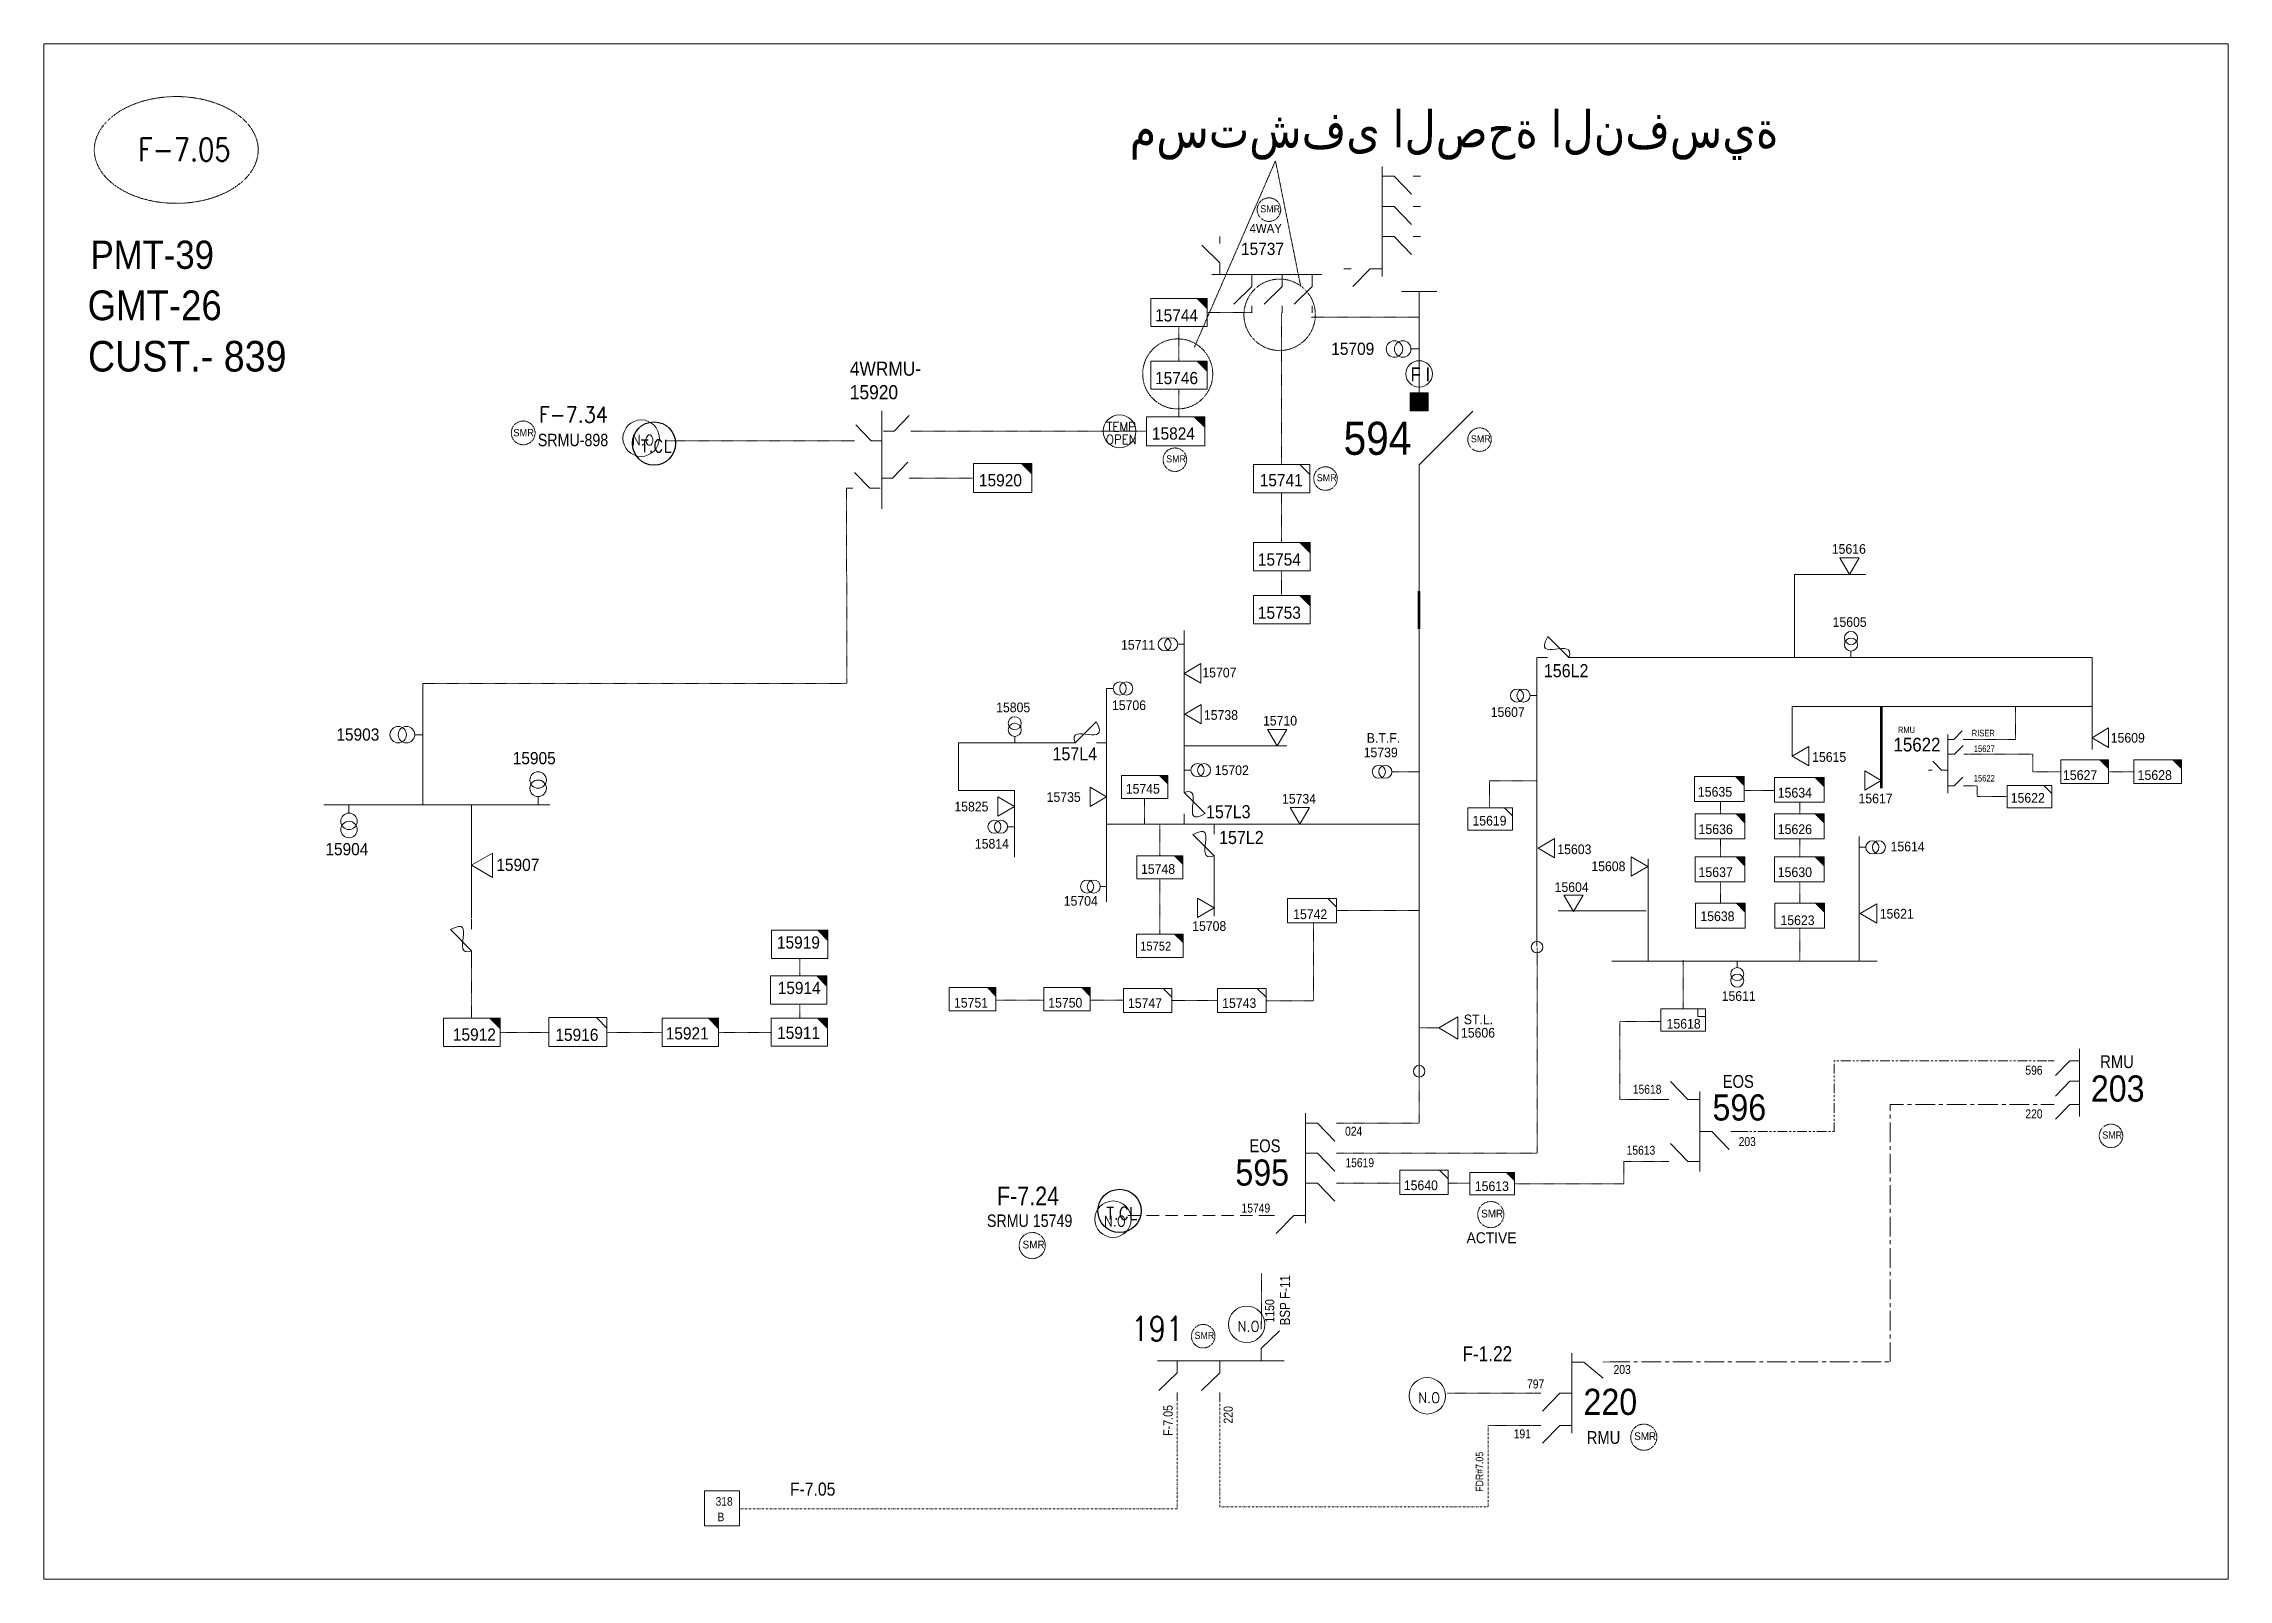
# Model space of a CAD drawing. Header units: metres. Extents: x 65984 to 144644, y -19036 to 23726.
# Drawn here: x 99762 to 100642, y 11597 to 12216 of the extents above; entities that cross this region are included whole.
import ezdxf
from ezdxf.enums import TextEntityAlignment as Align

# ---------------------------------------------------------------- set-up
doc = ezdxf.new("R2010")
doc.units = ezdxf.units.M
doc.header["$MEASUREMENT"] = 0
for name, pattern in [('( Center )', [2, 1.25, -0.25, 0.25, -0.25]), ('( Phantom )', [2.5, 1.25, -0.25, 0.25, -0.25, 0.25, -0.25]), ('DGN Style 3', [0.013877, 0, -0.013877]), ('DGN Style 4', [1.6, 0.8, -0.4, 0, -0.4]), ('HIDDEN2', [2381.25, 1587.5, -793.75])]:
    doc.linetypes.add(name, pattern=pattern)
doc.layers.get('0').update_dxf_attribs({"color": 95, "lineweight": 40})
for name, color, linetype, lineweight in [('ABS', 7, 'Continuous', 40), ('ABS NUMBER', 112, 'Continuous', 30), ('d_eos', 111, 'Continuous', 40), ('d_eos no', 121, 'Continuous', 40), ('d_fco', 5, 'Continuous', 40), ('d_fco text', 95, 'Continuous', 40), ('d_oh branch', 94, 'Continuous', 40), ('d_switch', 95, 'Continuous', 40), ('d_tf', 1, 'Continuous', 40), ('d_tf no', 6, 'Continuous', 40), ('d_tf_200', 1, 'Continuous', 40), ('d_ug cable', 95, 'Continuous', 40), ('d_ug main line', 95, 'Continuous', 40), ('d_unit sub', 7, 'Continuous', 40), ('EARTH FAULT INDICATOR', 95, 'Continuous', 40), ('FDR  1  16', 234, 'Continuous', 40), ('fedr no', 95, 'Continuous', 40), ('GRID STATION  04', 7, 'Continuous', 40), ('Level 37', 7, 'Continuous', 0), ('O H MAIN FEEDER', 4, 'Continuous', 100), ('SW N O', 114, 'Continuous', 30)]:
    doc.layers.add(name, color=color, linetype=linetype, lineweight=lineweight)
doc.styles.add('NASKHF', font='naskhf.shx', dxfattribs={"height": 8})
doc.styles.add('Style-Andalus', font='andlso.ttf')
doc.styles.add('Style-Arial', font='arial.ttf')
doc.styles.add('Style-ENGINEERING', font='ENGINEERING.shx')
doc.styles.add('Style-msdefault', font='msdefault.shx')
doc.styles.add('Style-simplex', font='simplex.shx')
doc.styles.add('Style-STANDARD', font='STANDARD.shx')

msp = doc.modelspace()

# ---------------------------------------------------------------- texts
at = {"layer": 'ABS NUMBER', "color": 2, "lineweight": 13, "style": 'Style-Arial', "width": 0.88}
msp.add_text('594', height=13.31, dxfattribs=at).set_placement((100285.64, 12063.25), align=Align.TOP_LEFT)
at = {"layer": 'ABS NUMBER', "color": 7, "lineweight": 13, "insert": (100086.75, 12087.48), "char_height": 5.6847, "attachment_point": 1, "style": 'NASKHF'}
msp.add_mtext('\\fArial|b0|i0|c178178|p39;\\H1x;\\W0.88;4WRMU-\\P15920', dxfattribs=at)
at = {"layer": 'd_eos no', "color": 2, "linetype": 'Continuous', "lineweight": 13, "style": 'Style-Arial', "width": 0.88}
msp.add_text('مستشفى الصحة النفسية', height=14.923, dxfattribs=at).set_placement((100199.48, 12188.67), align=Align.TOP_LEFT)
at = {"layer": 'd_eos no', "color": 7, "linetype": 'Continuous', "lineweight": 13, "style": 'Style-Arial', "width": 0.88}
for s, height, p in [('PMT-39', 11.361, (99780.96, 12136.2)), ('GMT-26', 11.986, (99779.75, 12116.15)), ('CUST.- 839', 12.322, (99779.89, 12095.81)), ('596', 10.542, (100434.23, 11792.35))]:
    msp.add_text(s, height=height, dxfattribs=at).set_placement(p, align=Align.TOP_LEFT)
for s, height, p in [('15622', 5.534, (100526.05, 11935.99)), ('595', 10.542, (100263.68, 11766.13))]:
    msp.add_text(s, height=height, dxfattribs=at).set_placement(p, align=Align.TOP_RIGHT)
at = {"layer": 'd_eos no', "color": 2, "linetype": 'Continuous', "lineweight": 13, "style": 'Style-Arial', "width": 0.88}
msp.add_text('203', height=10.542, dxfattribs=at).set_placement((100586.64, 11789.43))
msp.add_text('220', height=10.542, dxfattribs=at).set_placement((100403.89, 11673.77), align=Align.TOP_RIGHT)
at = {"layer": 'd_fco text', "color": 7, "linetype": 'Continuous', "lineweight": 13, "style": 'Style-msdefault', "width": 0.916667}
for s, p in [('156L2', (100366.3, 11960.35)), ('157L4', (100168.4, 11926.89)), ('157L3', (100230.21, 11903.55)), ('157L2', (100235.48, 11893.17))]:
    msp.add_text(s, height=5.269, dxfattribs=at).set_placement(p)
at = {"layer": 'd_switch', "color": 7, "linetype": 'Continuous', "lineweight": 13, "style": 'Style-ENGINEERING', "width": 0.857143}
for s, height, p in [('RISER', 2.655, (100547.94, 11939.18)), ('15622', 2.655, (100547.94, 11921.01)), ('15618', 3.616, (100413.66, 11796.2))]:
    msp.add_text(s, height=height, dxfattribs=at).set_placement(p, align=Align.TOP_RIGHT)
at = {"layer": 'd_switch', "color": 2, "linetype": 'Continuous', "lineweight": 13, "style": 'Style-ENGINEERING', "width": 0.857143}
for s, p in [('596', (100560.26, 11800.25)), ('220', (100560.26, 11782.69))]:
    msp.add_text(s, height=3.616, rotation=0.00037, dxfattribs=at).set_placement(p)
at = {"layer": 'd_switch', "color": 7, "linetype": 'Continuous', "lineweight": 13, "style": 'Style-ENGINEERING', "width": 0.857143}
for s, p in [('024', (100286.24, 11775.7)), ('15619', (100286.38, 11763.02)), ('15749', (100244.54, 11744.75))]:
    msp.add_text(s, height=3.616, dxfattribs=at).set_placement(p)
for s, p in [('203', (100444.76, 11775.15)), ('15613', (100399.64, 11771.65))]:
    msp.add_text(s, height=3.616, dxfattribs=at).set_placement(p, align=Align.TOP_LEFT)
at = {"layer": 'd_switch', "color": 55, "linetype": 'Continuous', "lineweight": 13, "ltscale": 1.149546, "style": 'Style-ENGINEERING', "width": 0.857143}
msp.add_text('F-1.22', height=6.044, dxfattribs=at).set_placement((100333.53, 11690.91), align=Align.TOP_LEFT)
at = {"layer": 'd_switch', "color": 2, "linetype": 'Continuous', "lineweight": 13, "style": 'Style-ENGINEERING', "width": 0.857143}
for s, p in [('797', (100359.54, 11677.51)), ('191', (100354.17, 11657.43))]:
    msp.add_text(s, height=3.616, dxfattribs=at).set_placement(p, align=Align.TOP_LEFT)
msp.add_text('203', height=3.616, dxfattribs=at).set_placement((100401.3, 11683.34), align=Align.TOP_RIGHT)
at = {"layer": 'd_switch', "color": 7, "linetype": 'Continuous', "lineweight": 13, "style": 'Style-msdefault', "width": 0.857143}
msp.add_text('F-7.05', height=3.763, rotation=90, dxfattribs=at).set_placement((100213.05, 11654.77), align=Align.TOP_LEFT)
at = {"layer": 'd_switch', "color": 157, "linetype": 'Continuous', "lineweight": 13, "style": 'Style-msdefault', "width": 0.857143}
msp.add_text('FDR#7.05', height=3.078, rotation=90, dxfattribs=at).set_placement((100341.92, 11632.28))
at = {"layer": 'd_switch', "color": 7, "linetype": 'Continuous', "lineweight": 13, "style": 'Style-msdefault', "width": 0.9}
msp.add_text('F-7.05', height=5.271, dxfattribs=at).set_placement((100080.94, 11630.73), align=Align.RIGHT)
at = {"layer": 'd_switch', "color": 2, "linetype": 'Continuous', "lineweight": 13, "char_height": 5.0041, "attachment_point": 1, "style": 'NASKHF'}
for s, insert in [('\\Fmsdefault;\\H1x;\\W0.857143;SRMU-898', (99961.07, 12058.41)), ('\\Fmsdefault;\\H1x;\\W0.857143;SRMU 15749', (100141.96, 11743.96))]:
    msp.add_mtext(s, dxfattribs=dict(at, insert=insert))
at = {"layer": 'd_switch', "color": 7, "linetype": 'Continuous', "lineweight": 13, "insert": (100547.94, 11932.91), "char_height": 2.6552, "attachment_point": 3, "style": 'NASKHF'}
msp.add_mtext('\\FENGINEERING;\\H1x;\\W0.857143;15627\\P', dxfattribs=at)
at = {"layer": 'd_switch', "color": 55, "linetype": 'Continuous', "lineweight": 13, "insert": (100146.04, 11755.2), "char_height": 7.5473, "attachment_point": 1, "style": 'NASKHF'}
msp.add_mtext('\\Fmsdefault;\\H1x;\\W0.857143;F-7.24', dxfattribs=at)
at = {"layer": 'd_tf no', "color": 1, "linetype": 'Continuous', "lineweight": 13, "style": 'Style-msdefault', "width": 0.947368}
for height, p in [(2.826, (100252.09, 12150.46)), (2.826, (100336.92, 12057.81)), (2.826, (100214.18, 12049.73)), (2.826, (100274.86, 12042.14)), (2.826, (100591.28, 11777.39)), (3.14, (100341.06, 11745.9)), (3.14, (100156.36, 11733.42)), (2.826, (100225.59, 11696.7)), (3.14, (100402.69, 11656.24))]:
    msp.add_text('SMR', height=height, dxfattribs=at).set_placement(p, align=Align.TOP_LEFT)
at = {"layer": 'd_tf no', "color": 2, "linetype": 'DGN Style 3', "lineweight": 13, "style": 'Style-msdefault', "width": 0.945946}
for s, p in [('15737', (100244.3, 12135.34)), ('15824', (100208.44, 12060.98)), ('15741', (100251.85, 12042.18))]:
    msp.add_text(s, height=4.925, dxfattribs=at).set_placement(p, align=Align.TOP_LEFT)
at = {"layer": 'd_tf no', "color": 121, "linetype": 'DGN Style 3', "lineweight": 13, "style": 'Style-msdefault', "width": 0.945946}
for s, height, p in [('15744', 4.925, (100209.69, 12108.58)), ('15709', 4.925, (100280.67, 12095.12)), ('15746', 4.925, (100209.69, 12083.32)), ('15920', 4.925, (100138.76, 12042.16)), ('15754', 4.925, (100251.11, 12010.23)), ('15753', 4.925, (100251.11, 11988.83)), ('15903', 4.925, (99879.93, 11939.74)), ('15905', 4.925, (99950.97, 11930.23)), ('15904', 4.925, (99875.51, 11893.58)), ('15907', 4.925, (99944.37, 11887.25)), ('15919', 4.925, (100057.39, 11855.99)), ('15914', 4.925, (100057.69, 11837.68)), ('15912', 4.925, (99926.86, 11818.89)), ('15916', 4.925, (99968.15, 11818.79)), ('15921', 4.925, (100012.59, 11819.37)), ('15911', 4.925, (100057.47, 11819.59)), ('15613', 3.9, (100338.5, 11757.32))]:
    msp.add_text(s, height=height, dxfattribs=at).set_placement(p, align=Align.TOP_LEFT)
at = {"layer": 'd_tf no', "color": 1, "linetype": 'Continuous', "lineweight": 40, "style": 'Style-msdefault', "width": 0.945946}
msp.add_text('SMR', height=2.961, dxfattribs=at).set_placement((99951.19, 12060.35), align=Align.TOP_LEFT)
at = {"layer": 'd_tf no', "color": 157, "linetype": 'DGN Style 3', "lineweight": 13, "style": 'Style-msdefault', "width": 0.945946}
for s, height, p in [('15616', 3.9, (100482.28, 12013.97)), ('15605', 3.9, (100482.61, 11984.54)), ('15711', 3.9, (100196, 11975.35)), ('15707', 3.9, (100228.77, 11964.17)), ('15805', 3.9, (100145.69, 11950.16)), ('15706', 3.9, (100192.34, 11951.03)), ('15738', 3.9, (100229.38, 11947.1)), ('15607', 3.9, (100344.9, 11948.27)), ('B.T.F.', 3.9, (100294.98, 11937.85)), ('15609', 3.9, (100594.64, 11937.91)), ('15702', 3.9, (100233.74, 11924.84)), ('15739', 3.9, (100293.73, 11932.01)), ('15615', 3.9, (100474.37, 11930.18)), ('15745', 3.9, (100197.91, 11917.35)), ('15825', 3.9, (100128.87, 11910.2)), ('15735', 3.9, (100166.03, 11914.06)), ('15734', 3.9, (100260.82, 11913.35)), ('15617', 3.9, (100493.05, 11913.48)), ('15622', 3.9, (100554.36, 11913.7)), ('15619', 3.9, (100337.54, 11904.53)), ('15814', 3.9, (100137.12, 11895.23)), ('15603', 3.9, (100371.73, 11893)), ('15614', 3.9, (100505.97, 11894.12)), ('15748', 3.9, (100204.05, 11885.06)), ('15608', 3.9, (100385.44, 11886.15)), ('15704', 3.9, (100172.92, 11872.22)), ('15604', 3.9, (100370.64, 11877.77)), ('15708', 3.9, (100224.66, 11862.08)), ('15742', 3.9, (100265.33, 11866.84)), ('15638', 3.9, (100429.36, 11866.04)), ('15623', 3.9, (100461.62, 11864.43)), ('15621', 3.9, (100501.6, 11867.05)), ('15752', 3.559, (100203.69, 11853.82)), ('15751', 3.9, (100128.71, 11831.21)), ('15750', 3.9, (100166.68, 11831.21)), ('15747', 3.9, (100198.79, 11831.05)), ('15743', 3.9, (100236.75, 11831.05)), ('15611', 3.9, (100437.92, 11833.9)), ('15606', 3.9, (100332.91, 11819.12)), ('ST.L.', 3.9, (100334.07, 11824.49)), ('15618', 3.9, (100415.75, 11822.74)), ('15640', 3.9, (100309.91, 11757.67))]:
    msp.add_text(s, height=height, dxfattribs=at).set_placement(p, align=Align.TOP_LEFT)
at = {"layer": 'd_tf no', "color": 157, "linetype": 'Continuous', "lineweight": 13, "style": 'Style-msdefault', "width": 0.947368}
for s, p in [('15635', (100428.33, 11916.17)), ('15634', (100460.49, 11915.81)), ('15627', (100575.39, 11922.92)), ('15628', (100605.46, 11922.92)), ('15636', (100428.59, 11901.1)), ('15626', (100460.49, 11901.1)), ('15637', (100428.59, 11883.8)), ('15630', (100460.49, 11883.8))]:
    msp.add_text(s, height=3.926, dxfattribs=at).set_placement(p, align=Align.TOP_LEFT)
at = {"layer": 'd_tf no', "color": 2, "linetype": 'Continuous', "lineweight": 13, "insert": (100247.77, 12142.94), "char_height": 3.6213, "width": 74.3095, "attachment_point": 1, "style": 'NASKHF'}
msp.add_mtext('\\Fmsdefault;\\H1x;\\W0.947368;4WAY', dxfattribs=at)
at = {"layer": 'd_tf no', "color": 157, "linetype": 'DGN Style 3', "lineweight": 13, "insert": (100253.18, 11944.8), "char_height": 3.9004, "width": 13.9968, "attachment_point": 1, "style": 'NASKHF'}
msp.add_mtext('\\Fmsdefault;\\H1x;\\W0.945946;15710', dxfattribs=at)
at = {"layer": 'd_tf no', "color": 121, "linetype": 'Continuous', "lineweight": 13, "insert": (100335.18, 11736.79), "char_height": 4.3905, "attachment_point": 1, "style": 'NASKHF'}
msp.add_mtext('\\Fmsdefault;\\H1x;\\W0.947368;ACTIVE\\P', dxfattribs=at)
at = {"layer": 'fedr no', "color": 6, "linetype": 'Continuous', "lineweight": 13, "style": 'Style-STANDARD', "width": 0.909091}
msp.add_text('F-7.05', height=9.19, dxfattribs=at).set_placement((99818.7, 12172.87), align=Align.MIDDLE_CENTER)
at = {"layer": 'fedr no', "color": 55, "linetype": 'Continuous', "lineweight": 13, "style": 'Style-simplex', "width": 0.909091}
msp.add_text('F-7.34', height=6.25, dxfattribs=at).set_placement((99975.43, 12066.11), align=Align.MIDDLE_CENTER)
at = {"layer": 'GRID STATION  04', "color": 157, "linetype": 'Continuous', "lineweight": 13, "style": 'Style-msdefault', "width": 0.888889}
for s, height, p in [('318', 3.456, (100039.55, 11626.67)), ('B', 3.46, (100036.22, 11620.42))]:
    msp.add_text(s, height=height, dxfattribs=at).set_placement(p, align=Align.RIGHT)
at = {"layer": 'Level 37', "color": 7, "linetype": 'Continuous', "lineweight": 13, "style": 'Style-msdefault', "width": 0.86}
for s, height, p in [('RMU', 2.536, (100515.79, 11940.43)), ('EOS', 5.165, (100450.88, 11800.14))]:
    msp.add_text(s, height=height, rotation=0.00037, dxfattribs=at).set_placement(p, align=Align.TOP_RIGHT)
at = {"layer": 'Level 37', "color": 2, "linetype": 'Continuous', "lineweight": 13, "style": 'Style-msdefault', "width": 0.86}
msp.add_text('RMU', height=5.165, rotation=359.99963, dxfattribs=at).set_placement((100603.92, 11802.92), align=Align.RIGHT)
at = {"layer": 'Level 37', "color": 7, "linetype": 'Continuous', "lineweight": 13, "style": 'Style-msdefault'}
for s, height, rotation, width, p in [('EOS', 5.165, 359.99963, 0.86, (100247.68, 11774.22)), ('1150', 3.69, 90, 0.857143, (100254.02, 11700.43)), ('220', 3.69, 90, 0.857143, (100237.31, 11659.74))]:
    msp.add_text(s, height=height, rotation=rotation, dxfattribs=dict(at, width=width)).set_placement(p, align=Align.TOP_LEFT)
at = {"layer": 'Level 37', "color": 55, "linetype": 'Continuous', "lineweight": 13, "style": 'Style-msdefault', "width": 0.857143}
msp.add_text('BSP F-11', height=4.085, rotation=90, dxfattribs=at).set_placement((100259.97, 11699.28), align=Align.TOP_LEFT)
at = {"layer": 'Level 37', "color": 2, "linetype": 'Continuous', "lineweight": 13, "style": 'Style-STANDARD', "width": 0.909091}
msp.add_text('191', height=9.897, dxfattribs=at).set_placement((100210.62, 11697.97), align=Align.MIDDLE_CENTER)
at = {"layer": 'Level 37', "color": 2, "linetype": 'Continuous', "lineweight": 13, "style": 'Style-msdefault', "width": 0.86}
msp.add_text('RMU', height=5.165, dxfattribs=at).set_placement((100383.58, 11656.73), align=Align.TOP_LEFT)

# ---------------------------------------------------------------- blocks, each defined once
blk = doc.blocks.new('TF_8')
at = {"color": 0, "linetype": 'ByBlock', "lineweight": -2}
blk.add_line((6.3, 4.95), (9.9, 1.35), dxfattribs=at)
blk.add_3dface([(-10.1, 4.95), (9.9, 4.95), (9.9, -5.05), (-10.1, -5.05)], dxfattribs=at)
blk = doc.blocks.new('exist.us-1000kva')
at = {"color": 0, "linetype": 'ByBlock', "lineweight": -2, "flags": 128}
blk.add_lwpolyline([(40, 12.9), (32.8, 20), (40, 20)], close=True, dxfattribs=at)
at = {"color": 0, "linetype": 'ByBlock', "lineweight": -2, "extrusion": (0, 0, -1)}
blk.add_solid([(-40, 12.9), (-32.8, 20), (-40, 20)], dxfattribs=at)
at = {"color": 0, "linetype": 'ByBlock', "lineweight": -2, "xscale": 2, "yscale": 2}
blk.add_blockref('TF_8', (20.2, 10.1), dxfattribs=at)
blk = doc.blocks.new('TF3')
at = {"color": 0, "linetype": 'ByBlock', "lineweight": -2}
for p, q in [((11.3, 9), (18.3, 9)), ((18.3, 9), (18.3, 2))]:
    blk.add_line(p, q, dxfattribs=at)
at = {"color": 0, "linetype": 'ByBlock', "lineweight": -2, "flags": 128}
blk.add_lwpolyline([(18.3, 2), (11.3, 2), (11.3, 9)], dxfattribs=at)
at = {"color": 0, "linetype": 'ByBlock', "lineweight": -2}
blk.add_3dface([(-21.7, 9), (18.3, 9), (18.3, -11), (-21.7, -11)], dxfattribs=at)
blk = doc.blocks.new('TFU_139')
at = {"layer": 'd_tf_200', "color": 157, "linetype": 'Continuous', "lineweight": 13}
blk.add_line((0, 10), (0, 0), dxfattribs=at)
at = {"layer": 'd_tf_200', "color": 157, "linetype": 'Continuous', "lineweight": 13, "extrusion": (0, 0, -1)}
for centre in [(0, 30), (0, 20)]:
    blk.add_circle(centre, 10, dxfattribs=at)
blk = doc.blocks.new('*U1012')
at = {"layer": 'd_fco', "color": 7, "linetype": 'Continuous', "lineweight": 13}
blk.add_line((-4.6, 4.2), (-10.1, 4.2), dxfattribs=at)
at = {"layer": 'd_fco', "color": 7, "linetype": 'Continuous', "lineweight": 13, "flags": 128}
blk.add_lwpolyline([(13, 4.2), (7.1, 4.2), (-4.4, -7.3)], dxfattribs=at)
at = {"layer": 'd_fco', "color": 7, "linetype": 'Continuous', "lineweight": 13}
blk.add_open_spline([(-4.4, -7.3), (-13, 7.7), (11.6, -7.7), (7.1, 4.2)], degree=3, dxfattribs=at)
blk = doc.blocks.new('TRA1_1192')
at = {"layer": 'd_tf', "color": 157, "linetype": 'Continuous', "lineweight": 13, "ltscale": 0.00032722, "flags": 128}
blk.add_lwpolyline([(10.1, -17), (0.1, 0), (-9.9, -17)], close=True, dxfattribs=at)
blk = doc.blocks.new('TRA1_1191')
at = {"layer": 'd_tf', "color": 157, "linetype": 'Continuous', "lineweight": 13, "ltscale": 0.00032722, "xscale": 1.000046566207833, "yscale": 1.000046566207833, "zscale": 1.000046566207833, "rotation": 180}
blk.add_blockref('TRA1_1192', (0, 0), dxfattribs=at)
blk = doc.blocks.new('TRA1_1194')
at = {"layer": 'd_tf', "color": 157, "linetype": 'Continuous', "lineweight": 13, "ltscale": 0.00032722, "flags": 128}
blk.add_lwpolyline([(10, -17), (0, 0), (-10, -17)], close=True, dxfattribs=at)
blk = doc.blocks.new('TRA1_1193')
at = {"layer": 'd_tf', "color": 157, "linetype": 'Continuous', "lineweight": 13, "ltscale": 0.00032722, "xscale": 1.000046566207833, "yscale": 1.000046566207833, "zscale": 1.000046566207833, "rotation": 180}
blk.add_blockref('TRA1_1194', (0, 0), dxfattribs=at)
blk = doc.blocks.new('*U3057')
at = {"layer": 'd_unit sub', "color": 157, "linetype": 'Continuous', "lineweight": 13, "flags": 128}
blk.add_lwpolyline([(20, 10), (20, 2.8), (12.8, 10)], close=True, dxfattribs=at)
at = {"layer": 'd_unit sub', "color": 157, "linetype": 'Continuous', "lineweight": 13, "xscale": 2, "yscale": 2, "zscale": 0.9223898244035501, "rotation": 359.9999999999999}
blk.add_blockref('TF_8', (0.2, 0.1), dxfattribs=at)
blk = doc.blocks.new('TRA1_1196')
at = {"layer": 'd_tf', "color": 157, "linetype": 'Continuous', "lineweight": 13, "ltscale": 0.000382758, "flags": 128}
blk.add_lwpolyline([(10, -17), (0, 0), (-10, -17)], close=True, dxfattribs=at)
blk = doc.blocks.new('TRA1_1195')
at = {"layer": 'd_tf', "color": 157, "linetype": 'Continuous', "lineweight": 13, "ltscale": 0.000382758, "xscale": 1.000046566207833, "yscale": 1.000046566207833, "zscale": 1.000046566207833, "rotation": 180}
blk.add_blockref('TRA1_1196', (0, 0), dxfattribs=at)
blk = doc.blocks.new('TRA1_1198')
at = {"layer": 'd_tf', "color": 157, "linetype": 'Continuous', "lineweight": 13, "ltscale": 0.000388681, "flags": 128}
blk.add_lwpolyline([(10, -17), (0, 0), (-10, -17)], close=True, dxfattribs=at)
blk = doc.blocks.new('TRA1_1197')
at = {"layer": 'd_tf', "color": 157, "linetype": 'Continuous', "lineweight": 13, "ltscale": 0.000388681, "xscale": 1.000046566207833, "yscale": 1.000046566207833, "zscale": 1.000046566207833, "rotation": 180}
blk.add_blockref('TRA1_1198', (0, 0), dxfattribs=at)
blk = doc.blocks.new('TFU_130')
at = {"layer": 'd_tf_200', "color": 121, "linetype": 'Continuous', "lineweight": 13}
blk.add_line((0, 10), (0, 0), dxfattribs=at)
for centre in [(0, 30), (0, 20)]:
    blk.add_circle(centre, 10, dxfattribs=at)
blk = doc.blocks.new('ABS2_1_1')
at = {"color": 0, "linetype": 'ByBlock', "lineweight": -2, "ltscale": 500}
for q in [(-29900, 43500), (0, 0)]:
    blk.add_line((0, 13600), q, dxfattribs=at)
at = {"color": 0, "linetype": 'ByBlock', "lineweight": -2, "ltscale": 500, "flags": 128}
for points in [[(5000, 43600), (-5000, 43600), (-5000, 53600), (5000, 53600)], [(3791, 49653), (3791, 49653), (3791, 49653)]]:
    blk.add_lwpolyline(points, close=True, dxfattribs=at)
at = {"color": 0, "linetype": 'ByBlock', "lineweight": -2, "ltscale": 500}
for points in [[(5000, 43600), (-5000, 43600), (5000, 53600), (-5000, 53600)], [(3791, 49653), (3791, 49653), (3791, 49653)]]:
    blk.add_solid(points, dxfattribs=at)
blk = doc.blocks.new('*U1006')
at = {"layer": 'EARTH FAULT INDICATOR', "color": 2, "linetype": 'Continuous', "lineweight": 13}
blk.add_circle((0.02, 0.13), 4, dxfattribs=at)
at = {"layer": 'EARTH FAULT INDICATOR', "color": 2, "lineweight": 13, "style": 'Style-Andalus', "width": 0.9}
blk.add_text('F I', height=4.234, dxfattribs=at).set_placement((-2.61, 2.11), align=Align.TOP_LEFT)
blk = doc.blocks.new('TRA1_1424')
at = {"layer": 'd_tf', "color": 121, "linetype": 'Continuous', "lineweight": 13, "ltscale": 0.000413156, "flags": 128}
blk.add_lwpolyline([(10, -17), (0, 0), (-10, -17)], close=True, dxfattribs=at)
blk = doc.blocks.new('TRA1_1423')
at = {"layer": 'd_tf', "color": 121, "linetype": 'Continuous', "lineweight": 13, "ltscale": 0.000413156, "xscale": 1.000046566207833, "yscale": 1.000046566207833, "zscale": 1.000046566207833, "rotation": 180}
blk.add_blockref('TRA1_1424', (0, 0), dxfattribs=at)
blk = doc.blocks.new('*U3997')
at = {"layer": 'd_eos', "color": 7, "linetype": 'Continuous', "lineweight": 13, "ltscale": 0.565203}
blk.add_line((0, -19.75), (0, 19.72), dxfattribs=at)
at = {"layer": 'd_eos', "color": 7, "linetype": 'Continuous', "lineweight": 13, "ltscale": 0.656391}
for p, q in [((4.9, 11.43), (11.06, 17.78)), ((-4.31, 7.63), (-10.47, 13.98)), ((0.69, 11.43), (4.9, 11.43)), ((11.65, 11.43), (14.21, 11.43)), ((-11.06, 7.63), (-13.62, 7.63)), ((-0.1, 7.63), (-4.31, 7.63)), ((-4.9, -11.45), (-11.06, -5.11)), ((0.09, -7.39), (4.3, -7.39)), ((4.3, -7.39), (10.46, -1.04)), ((11.05, -7.39), (13.61, -7.39)), ((-11.65, -11.45), (-14.21, -11.45)), ((-0.69, -11.45), (-4.9, -11.45))]:
    blk.add_line(p, q, dxfattribs=at)
blk = doc.blocks.new('*U4253')
at = {"layer": 'SW N O', "color": 3, "lineweight": 13, "ltscale": 0.426762}
blk.add_circle((0, 0), 16.8, dxfattribs=at)
at = {"layer": 'SW N O', "color": 3, "lineweight": 13, "insert": (1.7, -1.8), "char_height": 9.6, "attachment_point": 5, "line_spacing_factor": 0.6, "style": 'Style-STANDARD'}
blk.add_mtext('N.O', dxfattribs=at)
blk = doc.blocks.new('*U4410')
at = {"layer": 'SW N O', "color": 3, "lineweight": 13, "ltscale": 0.426762}
blk.add_circle((0, 0), 16.8, dxfattribs=at)
at = {"layer": 'SW N O', "color": 3, "lineweight": 13, "insert": (1.7, -1.8), "char_height": 9.6, "attachment_point": 5, "line_spacing_factor": 0.812622, "style": 'Style-STANDARD'}
blk.add_mtext('TEMP\\POPEN', dxfattribs=at)
blk = doc.blocks.new('*U3842')
at = {"layer": 'SW N O', "color": 1}
blk.add_circle((0, 0), 16.8, dxfattribs=at)
at = {"layer": 'SW N O', "color": 1, "insert": (1.7, -1.8), "char_height": 9.6, "attachment_point": 5, "line_spacing_factor": 0.6, "style": 'Style-STANDARD'}
blk.add_mtext('T.CL', dxfattribs=at)

# ---------------------------------------------------------------- linework, layer by layer
at = {"layer": 'd_eos', "color": 7, "linetype": 'Continuous', "lineweight": 13, "ltscale": 0.65945}
for p, q in [((100301.18, 12121.75), (100301.18, 12166.09)), ((100301.18, 12162.12), (100305.98, 12162.12)), ((100305.98, 12162.12), (100313, 12154.89)), ((100313.67, 12162.13), (100316.59, 12162.13)), ((100301.18, 12150), (100305.98, 12150)), ((100305.98, 12150), (100313, 12142.76)), ((100313.67, 12150), (100316.59, 12150)), ((100301.18, 12137.87), (100305.98, 12137.87)), ((100305.98, 12137.87), (100313, 12130.64)), ((100313.67, 12137.87), (100316.59, 12137.87)), ((100288.69, 12124.91), (100285.77, 12124.91)), ((100296.38, 12124.91), (100289.36, 12117.67)), ((100301.18, 12124.91), (100296.38, 12124.91)), ((100424.36, 11790.34), (100417.34, 11797.58)), ((100429.17, 11793.5), (100429.17, 11761.25)), ((100270.35, 11740.41), (100270.35, 11784.75)), ((100416.67, 11790.34), (100413.76, 11790.34)), ((100429.17, 11790.34), (100424.36, 11790.34)), ((100270.35, 11780.79), (100275.15, 11780.79)), ((100275.15, 11780.79), (100282.17, 11773.55)), ((100282.84, 11780.79), (100285.76, 11780.79)), ((100429.17, 11777.38), (100433.97, 11777.38)), ((100433.97, 11777.38), (100440.99, 11770.14)), ((100441.66, 11777.38), (100444.58, 11777.38)), ((100270.35, 11768.66), (100275.15, 11768.66)), ((100275.15, 11768.66), (100282.17, 11761.43)), ((100282.84, 11768.66), (100285.76, 11768.66)), ((100416.67, 11765.25), (100413.76, 11765.25)), ((100424.36, 11765.25), (100417.34, 11772.49)), ((100429.17, 11765.25), (100424.36, 11765.25)), ((100270.35, 11756.54), (100275.15, 11756.54)), ((100275.15, 11756.54), (100282.17, 11749.3)), ((100282.84, 11756.54), (100285.76, 11756.54)), ((100257.86, 11743.57), (100254.94, 11743.57)), ((100265.55, 11743.57), (100258.53, 11736.34)), ((100270.35, 11743.57), (100265.55, 11743.57)), ((100365.11, 11672.01), (100362.19, 11672.01))]:
    msp.add_line(p, q, dxfattribs=at)
at = {"layer": 'd_eos', "color": 2, "linetype": 'Continuous', "lineweight": 13, "ltscale": 0.65945}
for p, q in [((100235.76, 12135), (100235.76, 12137.91)), ((100235.76, 12127.31), (100228.53, 12134.33)), ((100235.76, 12122.5), (100235.76, 12127.31)), ((100232.6, 12122.5), (100276.94, 12122.5)), ((100248.73, 12117.7), (100241.49, 12110.68)), ((100248.73, 12122.5), (100248.73, 12117.7)), ((100260.85, 12117.7), (100253.62, 12110.68)), ((100260.85, 12122.5), (100260.85, 12117.7)), ((100272.98, 12117.7), (100265.74, 12110.68)), ((100272.98, 12122.5), (100272.98, 12117.7)), ((100248.73, 12110.01), (100248.73, 12107.09)), ((100260.85, 12110.01), (100260.85, 12107.09)), ((100272.98, 12110.01), (100272.98, 12107.09)), ((100377.61, 11655.88), (100377.6, 11688.14)), ((100377.6, 11684.55), (100382.41, 11684.55)), ((100382.39, 11684.55), (100390.13, 11678.08)), ((100390.1, 11684.55), (100393.01, 11684.56)), ((100372.8, 11672.01), (100365.78, 11664.77)), ((100377.6, 11672.01), (100372.8, 11672.01)), ((100365.11, 11659.04), (100362.19, 11659.04)), ((100372.8, 11659.04), (100365.78, 11651.81)), ((100377.61, 11659.04), (100372.8, 11659.04))]:
    msp.add_line(p, q, dxfattribs=at)
at = {"layer": 'd_eos', "color": 7, "linetype": 'Continuous', "lineweight": 13, "ltscale": 0.000580683}
for p, q in [((100529.04, 11913.68), (100529.04, 11937.24)), ((100529.04, 11935.27), (100531.4, 11935.27)), ((100531.4, 11935.28), (100534.84, 11938.83)), ((100531.74, 11929.34), (100535.19, 11932.89)), ((100535.15, 11935.29), (100536.59, 11935.29)), ((100526.49, 11922.95), (100523.04, 11926.5)), ((100529.04, 11929.34), (100531.74, 11929.34)), ((100535.52, 11929.34), (100536.95, 11929.34)), ((100522.72, 11922.95), (100521.28, 11922.95)), ((100529.04, 11922.95), (100526.49, 11922.95)), ((100529.04, 11916.58), (100531.58, 11916.58)), ((100531.58, 11916.58), (100535.03, 11920.13)), ((100535.36, 11916.58), (100536.79, 11916.58))]:
    msp.add_line(p, q, dxfattribs=at)
at = {"layer": 'd_eos', "color": 2, "linetype": 'Continuous', "lineweight": 13, "ltscale": 0.579425}
for p, q in [((100582.05, 11810.72), (100582.05, 11783.4)), ((100571.83, 11805.89), (100569.44, 11805.89)), ((100578.12, 11805.89), (100572.37, 11799.97)), ((100582.05, 11805.89), (100578.12, 11805.89)), ((100578.12, 11797.6), (100572.37, 11791.68)), ((100582.05, 11797.6), (100578.12, 11797.6)), ((100571.83, 11788.23), (100569.44, 11788.23)), ((100578.12, 11788.23), (100572.37, 11782.31)), ((100582.05, 11788.23), (100578.12, 11788.23))]:
    msp.add_line(p, q, dxfattribs=at)
at = {"layer": 'd_eos', "color": 2, "linetype": 'Continuous', "lineweight": 13, "ltscale": 0.672909}
for p, q in [((100252.48, 11697.83), (100252.48, 11700.81)), ((100252.48, 11689.98), (100259.86, 11697.15)), ((100252.48, 11685.08), (100252.48, 11689.98)), ((100210.62, 11685.08), (100261.67, 11685.08)), ((100218.6, 11680.18), (100211.21, 11673.02)), ((100218.6, 11685.08), (100218.6, 11680.18)), ((100235.76, 11680.18), (100228.38, 11673.02)), ((100235.76, 11685.08), (100235.76, 11680.18)), ((100218.6, 11672.33), (100218.6, 11669.36)), ((100235.76, 11672.33), (100235.76, 11669.36))]:
    msp.add_line(p, q, dxfattribs=at)
at = {"layer": 'd_oh branch', "color": 157, "linetype": 'Continuous', "lineweight": 13}
for p, q in [((100467.25, 12001.75), (100496, 12001.75)), ((100467.25, 12001.75), (100467.25, 11968.24)), ((100221.46, 11913.9), (100221.46, 11979.24)), ((100363.47, 11968.24), (100363.47, 11852.05)), ((100376.34, 11968.24), (100587.11, 11968.24)), ((100587.11, 11968.24), (100587.11, 11931.24)), ((100190.19, 11955.83), (100190.19, 11869.94)), ((100587.11, 11948.52), (100466.36, 11948.52)), ((100466.36, 11948.52), (100466.36, 11928.54)), ((100175.3, 11933.91), (100130.59, 11933.91)), ((100130.59, 11914.77), (100130.59, 11933.91)), ((100262.81, 11932.69), (100221.46, 11932.69)), ((100153.05, 11914.77), (100130.59, 11914.77)), ((100153.05, 11887.92), (100153.05, 11914.77)), ((100316.08, 11901.2), (100190.19, 11901.2)), ((100493.35, 11896.23), (100493.35, 11846.04)), ((100233.45, 11885.55), (100233.45, 11864.12)), ((100408.29, 11845.95), (100408.29, 11887.17)), ((100372.08, 11866.23), (100407.51, 11866.23)), ((100500.52, 11846.04), (100393.74, 11846.04))]:
    msp.add_line(p, q, dxfattribs=at)
at = {"layer": 'd_oh branch', "color": 121, "linetype": 'Continuous', "lineweight": 13}
for p, q in [((99914.83, 11957.82), (99914.83, 11908.98)), ((99965.88, 11908.98), (99874.93, 11908.98)), ((99934.39, 11908.94), (99934.39, 11863.26))]:
    msp.add_line(p, q, dxfattribs=at)
at = {"layer": 'd_oh branch', "color": 157, "linetype": 'Continuous', "lineweight": 100}
msp.add_line((100502.2, 11948.52), (100502.2, 11915.7), dxfattribs=at)
at = {"layer": 'd_oh branch', "color": 157, "linetype": 'Continuous', "lineweight": 13}
msp.add_circle((100363.57, 11851.65), 2.32, dxfattribs=at)
at = {"layer": 'd_ug cable', "color": 6, "linetype": 'DGN Style 3', "lineweight": 13}
for q in [(100225.57, 12093.34), (100268.32, 12117.99)]:
    msp.add_line((100258.2, 12168.38), q, dxfattribs=at)
at = {"layer": 'd_ug cable', "color": 121, "linetype": 'DGN Style 3', "lineweight": 13}
for p, q in [((100219.33, 12101.6), (100219.33, 12087.69)), ((100230.69, 12107.28), (100248.85, 12107.28)), ((100219.33, 12076.33), (100219.33, 12065.28)), ((100086.03, 12055.61), (100012.75, 12055.61)), ((100206.29, 12059.42), (100113.86, 12059.42)), ((100113.26, 12040.6), (100136.61, 12040.6)), ((100085.53, 11957.81), (100085.44, 12036.53)), ((99914.83, 11957.82), (100085.44, 11957.82)), ((100066.56, 11840.13), (100066.56, 11847.07)), ((100066.56, 11823.15), (100066.56, 11828.75)), ((99945.86, 11817.32), (99965.56, 11817.32))]:
    msp.add_line(p, q, dxfattribs=at)
at = {"layer": 'd_ug cable', "color": 157, "linetype": 'DGN Style 3', "lineweight": 13}
for p, q in [((100556.34, 11948.52), (100556.34, 11935.29)), ((100536.59, 11935.29), (100556.34, 11935.29)), ((100316.08, 11922.3), (100307.73, 11922.3)), ((100447.04, 11914.75), (100459.11, 11914.75)), ((100563.27, 11922.19), (100574.53, 11922.19)), ((100593.68, 11922.19), (100603.99, 11922.19)), ((100205.49, 11911.46), (100205.49, 11901.2)), ((100211.63, 11888.46), (100211.63, 11901.2)), ((100211.63, 11856.85), (100211.63, 11879.18)), ((100422.45, 11826.85), (100422.45, 11846.37)), ((100164.82, 11830.32), (100145.52, 11830.31)), ((100196.93, 11830.24), (100183.59, 11830.24)), ((100234.89, 11830.16), (100216.44, 11830.16)), ((100324, 11819.12), (100316.08, 11819.12)), ((100414.07, 11765.25), (100398.51, 11765.25))]:
    msp.add_line(p, q, dxfattribs=at)
at = {"layer": 'd_ug cable', "color": 121, "linetype": 'DGN Style 3', "lineweight": 13, "flags": 128}
for points in [[(100260.64, 12107.09), (100260.64, 12107.09), (100260.64, 12046.06)], [(100316.08, 12105.36), (100272.42, 12105.36)], [(100260.64, 12034.7), (100260.64, 12034.7), (100260.64, 12014.83)], [(100260.64, 12003.25), (100260.64, 12003.25), (100260.64, 11993.43)], [(99934.42, 11823.04), (99934.42, 11845.85)], [(99988.84, 11817.24), (100011.33, 11817.24)], [(100034.07, 11817.24), (100055.07, 11817.24)]]:
    msp.add_lwpolyline(points, dxfattribs=at)
at = {"layer": 'd_ug cable', "color": 157, "linetype": 'DGN Style 3', "lineweight": 13, "flags": 128}
for points in [[(100536.95, 11929.34), (100563.27, 11929.34), (100563.27, 11922.19)], [(100363.57, 11918.67), (100344.42, 11918.67), (100344.42, 11907.75)], [(100536.79, 11916.58), (100540.9, 11916.58), (100540.9, 11912.27), (100552.96, 11912.27)], [(100437.44, 11909.98), (100437.44, 11905.28)], [(100469.35, 11909.98), (100469.35, 11905.28)], [(100437.44, 11895.28), (100437.44, 11887.98)], [(100469.35, 11895.28), (100469.35, 11887.98)], [(100437.44, 11877.98), (100437.44, 11869.32)], [(100469.35, 11877.98), (100469.35, 11869.32)], [(100316.08, 11866.41), (100282.86, 11866.41)], [(100273.46, 11861.35), (100273.46, 11830.02), (100254.4, 11830.02)], [(100469.35, 11859.32), (100469.35, 11846.29)], [(100285.76, 11768.66), (100363.57, 11768.66), (100363.57, 11851.64)], [(100413.76, 11790.34), (100396.94, 11790.34), (100396.94, 11821.74), (100413.45, 11821.74)], [(100285.76, 11780.79), (100316.08, 11780.79), (100316.08, 11801.65)], [(100354.49, 11756.36), (100398.51, 11756.36), (100398.51, 11765.25)], [(100285.76, 11756.54), (100308.24, 11756.54)], [(100327.75, 11756.54), (100336.49, 11756.54)], [(100252.52, 11700.08), (100252.52, 11720.3)], [(100327.31, 11672.02), (100361.91, 11672.02)], [(100362.19, 11659.04), (100343.84, 11659.04)]]:
    msp.add_lwpolyline(points, dxfattribs=at)
at = {"layer": 'd_ug cable', "color": 157, "linetype": 'HIDDEN2', "lineweight": 13, "ltscale": 0.003162}
msp.add_lwpolyline([(100198.78, 11743.57), (100254.94, 11743.57)], dxfattribs=at)
at = {"layer": 'd_ug cable', "color": 2, "linetype": 'DGN Style 3', "lineweight": 13}
for centre, radius in [((100255.57, 12148.69), 4.74), ((99955.19, 12058.78), 4.79), ((100340.4, 12056.04), 4.74), ((100217.66, 12047.96), 4.74), ((100278.34, 12040.37), 4.74), ((100594.76, 11775.62), 4.74), ((100344.93, 11743.93), 5.27), ((100160.23, 11731.45), 5.27), ((100229.07, 11694.93), 4.74), ((100406.56, 11654.27), 5.27)]:
    msp.add_circle(centre, radius, dxfattribs=at)
at = {"layer": 'd_ug cable', "color": 6, "linetype": 'DGN Style 3', "lineweight": 13}
for centre, radius in [((100259.88, 12106.34), 14.38), ((100218.82, 12082.52), 14.11)]:
    msp.add_circle(centre, radius, dxfattribs=at)
at = {"layer": 'd_ug main line', "color": 157, "linetype": '( Phantom )', "lineweight": 13, "ltscale": 3.162456}
msp.add_line((100444.58, 11777.38), (100483.69, 11777.38), dxfattribs=at)
at = {"layer": 'd_ug main line', "color": 157, "linetype": '( Phantom )', "lineweight": 13, "ltscale": 3.162456, "flags": 128}
msp.add_lwpolyline([(100568.96, 11805.89), (100483.21, 11805.89), (100483.21, 11777.38)], dxfattribs=at)
at = {"layer": 'd_ug main line', "color": 157, "linetype": 'DGN Style 4', "lineweight": 13, "flags": 128}
for points in [[(100042.76, 11625.42), (100042.76, 11625.42), (100218.6, 11625.42), (100218.6, 11669.36)], [(100235.76, 11669.36), (100235.76, 11626.24), (100343.84, 11626.24), (100343.84, 11659.04)]]:
    msp.add_lwpolyline(points, dxfattribs=at)
at = {"layer": 'FDR  1  16', "color": 157, "linetype": '( Center )', "lineweight": 13, "ltscale": 6.324912}
msp.add_line((100393.01, 11684.56), (100505.77, 11684.56), dxfattribs=at)
at = {"layer": 'FDR  1  16', "color": 157, "linetype": '( Center )', "lineweight": 13, "ltscale": 6.324912, "flags": 128}
msp.add_lwpolyline([(100505.77, 11684.56), (100505.77, 11788.23), (100569.44, 11788.23)], dxfattribs=at)
at = {"layer": 'fedr no', "color": 82, "linetype": 'DGN Style 3', "lineweight": 13, "true_color": 0x1dc70e}
msp.add_ellipse((99815.44, 12172.73), major_axis=(33.02, 0), ratio=0.651175, dxfattribs=at)
at = {"layer": 'GRID STATION  04', "color": 157, "linetype": 'Continuous', "lineweight": 13, "ltscale": 0.508885, "flags": 128}
msp.add_lwpolyline([(100042.38, 11632.66), (100042.38, 11618.55), (100028.27, 11618.55), (100028.27, 11632.66)], close=True, dxfattribs=at)
at = {"layer": 'O H MAIN FEEDER', "color": 121, "lineweight": 13, "ltscale": 0.003594}
msp.add_line((100316.08, 12074.61), (100316.08, 12115.7), dxfattribs=at)
at = {"layer": 'O H MAIN FEEDER', "color": 121, "lineweight": 13, "ltscale": 0.003993}
for p, q in [((100316.08, 12073.86), (100316.08, 12077.22)), ((100316.08, 11949.04), (100316.08, 12036.01))]:
    msp.add_line(p, q, dxfattribs=at)
at = {"layer": 'O H MAIN FEEDER', "color": 121, "lineweight": 211, "ltscale": 0.003162}
msp.add_line((100316.08, 11979.81), (100316.08, 11995.03), dxfattribs=at)
at = {"layer": 'O H MAIN FEEDER', "color": 157, "lineweight": 13, "ltscale": 0.003162}
msp.add_line((100316.08, 11801.65), (100316.08, 11949.04), dxfattribs=at)
at = {"layer": 'O H MAIN FEEDER', "color": 140, "linetype": 'Continuous', "lineweight": 13, "flags": 128}
msp.add_lwpolyline([(99762.05, 12215.53), (100641.99, 12215.53), (100641.99, 11597.03), (99762.05, 11597.03)], close=True, dxfattribs=at)
at = {"layer": 'O H MAIN FEEDER', "color": 140, "lineweight": 13, "ltscale": 0.596879, "flags": 128}
msp.add_lwpolyline([(100315.94, 12115.69), (100308.98, 12115.69), (100323.21, 12115.69)], dxfattribs=at)
at = {"layer": 'O H MAIN FEEDER', "color": 157, "lineweight": 13, "ltscale": 0.514748}
msp.add_circle((100316.08, 11801.65), 2.32, dxfattribs=at)

# ---------------------------------------------------------------- block references
at = {"layer": 'ABS', "color": 2, "linetype": 'Continuous', "lineweight": 13, "ltscale": 1.081947, "xscale": 0.0007249055221413184, "yscale": -0.0007249055221413188, "zscale": 0.0004800555727897675, "rotation": 180.0000000000002}
msp.add_blockref('ABS2_1_1', (100316.08, 12036.01), dxfattribs=at)
at = {"layer": 'd_eos', "color": 7, "linetype": 'Continuous', "lineweight": 13, "ltscale": 0.565203}
msp.add_blockref('*U3997', (100099.65, 12047.98), dxfattribs=at)
at = {"layer": 'd_fco', "color": 7, "linetype": 'Continuous', "lineweight": 13, "extrusion": (0, 0, -1), "xscale": 0.7379064000000002, "yscale": 0.7379064000000002, "zscale": 0.7379064000000002, "rotation": 180.0000000006002}
msp.add_blockref('*U1012', (-100371.12, 11971.35), dxfattribs=at)
at = {"layer": 'd_fco', "color": 7, "linetype": 'Continuous', "lineweight": 13, "xscale": 0.7379064000000002, "yscale": 0.7379064000000002, "zscale": 0.7379064000000002}
for p, rotation in [((100182.71, 11937.02), 180.0000000006002), ((100224.56, 11908.68), 90.00000000060014), ((100230.34, 11893.7), 270.0000000006002), ((99931.31, 11855.44), 270.0000000006002)]:
    msp.add_blockref('*U1012', p, dxfattribs=dict(at, rotation=rotation))
at = {"layer": 'd_tf', "color": 157, "linetype": 'Continuous', "lineweight": 13, "ltscale": 0.00032722}
for name, p, xscale, yscale, zscale, rotation in [('TRA1_1193', (100489.46, 12001.76), 0.39003624, 0.39003624, 0.39003624, 359.9999999999999), ('TRA1_1193', (100258.89, 11932.7), 0.39003624, 0.39003624, 0.39003624, 359.9999999999999), ('TRA1_1193', (100466.37, 11928.54), 0.39003624, 0.39003624, 0.39003624, 269.9999999999999), ('TRA1_1193', (100587.12, 11936.01), 0.39003624, 0.39003624, 0.39003624, 269.9999999999999), ('TRA1_1193', (100363.95, 11891.48), 0.39003624, 0.39003624, 0.39003624, 269.9999999999999), ('TRA1_1193', (100408.13, 11884.18), 0.39003624, 0.39003624, 0.39003624, 89.99999999999997), ('TRA1_1193', (100378.19, 11865.97), 0.39003624, 0.39003624, 0.39003624, 359.9999999999999), ('TRA1_1193', (100493.77, 11865.15), 0.39003624, 0.39003624, 0.39003624, 269.9999999999999), ('TRA1_1191', (100324.01, 11819.09), 0.449872296920558, 0.449872296920558, 0.449872296920558, 270)]:
    msp.add_blockref(name, p, dxfattribs=dict(at, xscale=xscale, yscale=yscale, zscale=zscale, rotation=rotation))
at = {"layer": 'd_tf', "color": 157, "linetype": 'Continuous', "lineweight": 13, "ltscale": 0.000388681, "xscale": 0.39003624, "yscale": 0.39003624, "zscale": 0.39003624, "rotation": 269.9999999999999}
msp.add_blockref('TRA1_1197', (100221.46, 11961.92), dxfattribs=at)
at = {"layer": 'd_tf', "color": 157, "linetype": 'Continuous', "lineweight": 13, "ltscale": 0.000382758, "xscale": 0.39003624, "yscale": 0.39003624, "zscale": 0.39003624, "rotation": 269.9999999999999}
msp.add_blockref('TRA1_1195', (100221.67, 11945.45), dxfattribs=at)
at = {"layer": 'd_tf', "color": 157, "linetype": 'Continuous', "lineweight": 13, "ltscale": 0.00032722, "extrusion": (0, 0, -1), "xscale": 0.39003624, "yscale": 0.39003624, "zscale": 0.39003624, "rotation": 269.9999999999999}
for p in [(-100190.2, 11912.14), (-100502.19, 11918.78), (-100153.04, 11908.28), (-100233.48, 11867.44)]:
    msp.add_blockref('TRA1_1193', p, dxfattribs=at)
at = {"layer": 'd_tf', "color": 157, "linetype": 'Continuous', "lineweight": 13, "ltscale": 0.00032722, "extrusion": (0, 0, -1), "xscale": 0.39003624, "yscale": 0.39003624, "zscale": 0.39003624}
msp.add_blockref('TRA1_1193', (-100268.01, 11901.21), dxfattribs=at)
at = {"layer": 'd_tf', "color": 121, "linetype": 'Continuous', "lineweight": 13, "ltscale": 0.000413156, "xscale": 0.4924700000000001, "yscale": 0.4924700000000001, "zscale": 0.4924700000000001, "rotation": 269.9999999999999}
msp.add_blockref('TRA1_1423', (99934.4, 11884.61), dxfattribs=at)
at = {"layer": 'd_tf_200', "color": 121, "linetype": 'Continuous', "lineweight": 13, "extrusion": (0, 0, -1), "xscale": 0.3327500000000001, "yscale": 0.3327500000000001, "zscale": 0.3327500000000001, "rotation": 269.9999999999999}
msp.add_blockref('TFU_130', (-100316.11, 12092.57), dxfattribs=at)
at = {"layer": 'd_tf_200', "color": 157, "linetype": 'Continuous', "lineweight": 13, "extrusion": (0, 0, -1), "xscale": 0.2635380000000001, "yscale": 0.2635380000000001, "zscale": 0.2635380000000001}
for p, rotation in [((-100221.46, 11973.61), 269.9999999999999), ((-100363.38, 11952.96), 269.9999999999998), ((-100153.17, 11933.91), 359.9999999999999), ((-100190.26, 11876.04), 269.9999999999998), ((-100444.2, 11846.05), 180)]:
    msp.add_blockref('TFU_139', p, dxfattribs=dict(at, rotation=rotation))
at = {"layer": 'd_tf_200', "color": 157, "linetype": 'Continuous', "lineweight": 13, "xscale": 0.2635380000000001, "yscale": 0.2635380000000001, "zscale": 0.2635380000000001}
for p, rotation in [((100490.01, 11968.24), 359.9999999999999), ((100190.19, 11955.83), 269.9999999999998), ((100221.52, 11922.94), 269.9999999999999), ((100307.73, 11922.3), 89.9999999999999), ((100152.91, 11900.12), 89.99999999999984), ((100493.35, 11891.85), 269.9999999999998)]:
    msp.add_blockref('TFU_139', p, dxfattribs=dict(at, rotation=rotation))
at = {"layer": 'd_tf_200', "color": 121, "linetype": 'Continuous', "lineweight": 13, "xscale": 0.3327500000000001, "yscale": 0.3327500000000001, "zscale": 0.3327500000000001}
for p, rotation in [((99914.83, 11937.21), 89.9999999999999), ((99885.01, 11908.98), 179.9999999999999)]:
    msp.add_blockref('TFU_130', p, dxfattribs=dict(at, rotation=rotation))
msp.add_blockref('TFU_130', (99961.19, 11908.98), dxfattribs=at)
at = {"layer": 'd_unit sub', "color": 121, "linetype": 'Continuous', "lineweight": 13, "zscale": 0.5680205769198965, "rotation": 359.9999999999999}
for name, p, xscale, yscale in [('exist.us-1000kva', (100207.97, 12101.6), 0.5680205769198965, 0.5680205769198965), ('exist.us-1000kva', (100207.97, 12076.33), 0.5680205769198965, 0.5680205769198965), ('exist.us-1000kva', (100136.61, 12034.73), 0.5861366084149103, 0.5861366084149103), ('exist.us-1000kva', (100249.39, 12003.25), 0.5680205769198965, 0.5680205769198965), ('exist.us-1000kva', (100249.39, 11981.85), 0.5680205769198965, 0.5680205769198965), ('exist.us-1000kva', (100055.2, 11847.07), 0.5680205769198965, 0.5680205769198965), ('exist.us-1000kva', (100054.81, 11828.7), 0.5680205769198965, 0.5680205769198965), ('exist.us-1000kva', (99923.14, 11811.64), 0.5680205769198965, 0.5680205769198965), ('TF_8', (99977.32, 11817.48), 1.164038079498195, 1.164038079498195), ('exist.us-1000kva', (100011.17, 11811.64), 0.5680205769198965, 0.5680205769198965), ('exist.us-1000kva', (100055.07, 11811.74), 0.5680205769198965, 0.5680205769198965)]:
    msp.add_blockref(name, p, dxfattribs=dict(at, xscale=xscale, yscale=yscale))
at = {"layer": 'd_unit sub', "color": 2, "linetype": 'Continuous', "lineweight": 13, "rotation": 359.9999999999999}
for name, p, xscale, yscale, zscale in [('exist.us-1000kva', (100206.29, 12053.56), 0.5861366084149103, 0.5861366084149103, 0.5680205769198965), ('TF_8', (100260.85, 12040.43), 1.136041153839793, 1.136041153839793, 0.5680205769198965), ('exist.us-1000kva', (100336.49, 11751.86), 0.449872296920558, 0.449872296920558, 0.449872296920558)]:
    msp.add_blockref(name, p, dxfattribs=dict(at, xscale=xscale, yscale=yscale, zscale=zscale))
at = {"layer": 'd_unit sub', "color": 157, "linetype": 'Continuous', "lineweight": 13, "rotation": 359.9999999999999}
for name, p, xscale, yscale, zscale in [('exist.us-1000kva', (100574.53, 11917.52), 0.4787473448938837, 0.4787473448938837, 0.449872296920558), ('exist.us-1000kva', (100603.99, 11917.52), 0.4787473448938837, 0.4787473448938837, 0.449872296920558), ('exist.us-1000kva', (100196.21, 11911.46), 0.464220193864609, 0.464220193864609, 0.449872296920558), ('exist.us-1000kva', (100427.04, 11910.34), 0.5000176816249277, 0.5000176816249277, 0.449872296920558), ('exist.us-1000kva', (100459.2, 11909.98), 0.5000176816249277, 0.5000176816249277, 0.449872296920558), ('TF_8', (100562.05, 11912.32), 0.899744593841116, 0.899744593841116, 0.449872296920558), ('TF_8', (100344.79, 11903.3), 0.899744593841116, 0.899744593841116, 0.449872296920558), ('exist.us-1000kva', (100427.3, 11895.28), 0.5000176816249277, 0.5000176816249277, 0.449872296920558), ('exist.us-1000kva', (100459.2, 11895.28), 0.5000176816249277, 0.5000176816249277, 0.449872296920558), ('exist.us-1000kva', (100202.35, 11879.18), 0.464220193864609, 0.464220193864609, 0.449872296920558), ('exist.us-1000kva', (100427.3, 11877.98), 0.5000176816249277, 0.5000176816249277, 0.449872296920558), ('exist.us-1000kva', (100459.2, 11877.98), 0.5000176816249277, 0.5000176816249277, 0.449872296920558), ('TF_8', (100273.05, 11866.37), 0.9844391195512409, 0.9844391195512409, 0.449872296920558), ('exist.us-1000kva', (100427.44, 11859.32), 0.5000176816249277, 0.5000176816249277, 0.449872296920558), ('exist.us-1000kva', (100459.35, 11859.32), 0.5000176816249277, 0.5000176816249277, 0.449872296920558), ('exist.us-1000kva', (100202.26, 11847.53), 0.4674197607125722, 0.4674197607125722, 0.4048850672285022), ('exist.us-1000kva', (100126.83, 11825.98), 0.4674197607125722, 0.4674197607125722, 0.4048850672285022), ('exist.us-1000kva', (100164.9, 11825.98), 0.4674197607125722, 0.4674197607125722, 0.4048850672285022), ('TF3', (100423.21, 11822.8), 0.449757129612546, 0.449757129612546, 0.1371210761013859)]:
    msp.add_blockref(name, p, dxfattribs=dict(at, xscale=xscale, yscale=yscale, zscale=zscale))
at = {"layer": 'd_unit sub', "color": 157, "linetype": 'Continuous', "lineweight": 13, "xscale": 0.4877246962383409, "yscale": 0.4877246962383409, "zscale": 0.4877246962383409}
for p in [(100206.69, 11830.16), (100244.65, 11830.16), (100318, 11756.92)]:
    msp.add_blockref('*U3057', p, dxfattribs=at)
at = {"layer": 'EARTH FAULT INDICATOR', "color": 2, "linetype": 'Continuous', "lineweight": 13, "xscale": 1.331, "yscale": 1.331, "zscale": 1.331}
msp.add_blockref('*U1006', (100316.05, 12082.36), dxfattribs=at)
at = {"layer": 'SW N O', "color": 3, "lineweight": 13}
for name, p, xscale, yscale, zscale in [('*U4410', (100195.41, 12059.42), 0.3930872275197902, 0.3930872275197902, 0.3930872275197902), ('*U4253', (100002.69, 12056.65), 0.4367635861331002, 0.4367635861331002, 0.4367635861331002), ('*U4253', (100192.76, 11742.07), 0.4367635861331002, 0.4367635861331002, 0.4367635861331002), ('*U4253', (100246.62, 11699.68), 0.4367635861331002, 0.4367635861331002, 0.4367635861331002), ('*U4253', (100319.33, 11670.93), 0.4367635861331002, 0.4367635861331002, 0.4367635861331002)]:
    msp.add_blockref(name, p, dxfattribs=dict(at, xscale=xscale, yscale=yscale, zscale=zscale))
at = {"layer": 'SW N O', "color": 1, "xscale": 0.5181863433948949, "yscale": 0.5181863433948949, "zscale": 0.5181863433948949}
for p in [(100007.88, 12054.47), (100195.39, 11745.41)]:
    msp.add_blockref('*U3842', p, dxfattribs=at)

msp.set_redraw_order([(e.dxf.handle, doc.entitydb.next_handle()) for e in msp.query("TEXT MTEXT ATTDEF DIMENSION ARC_DIMENSION")])  # texts and dimensions are drawn at this point

doc.saveas('drawing.dxf')
